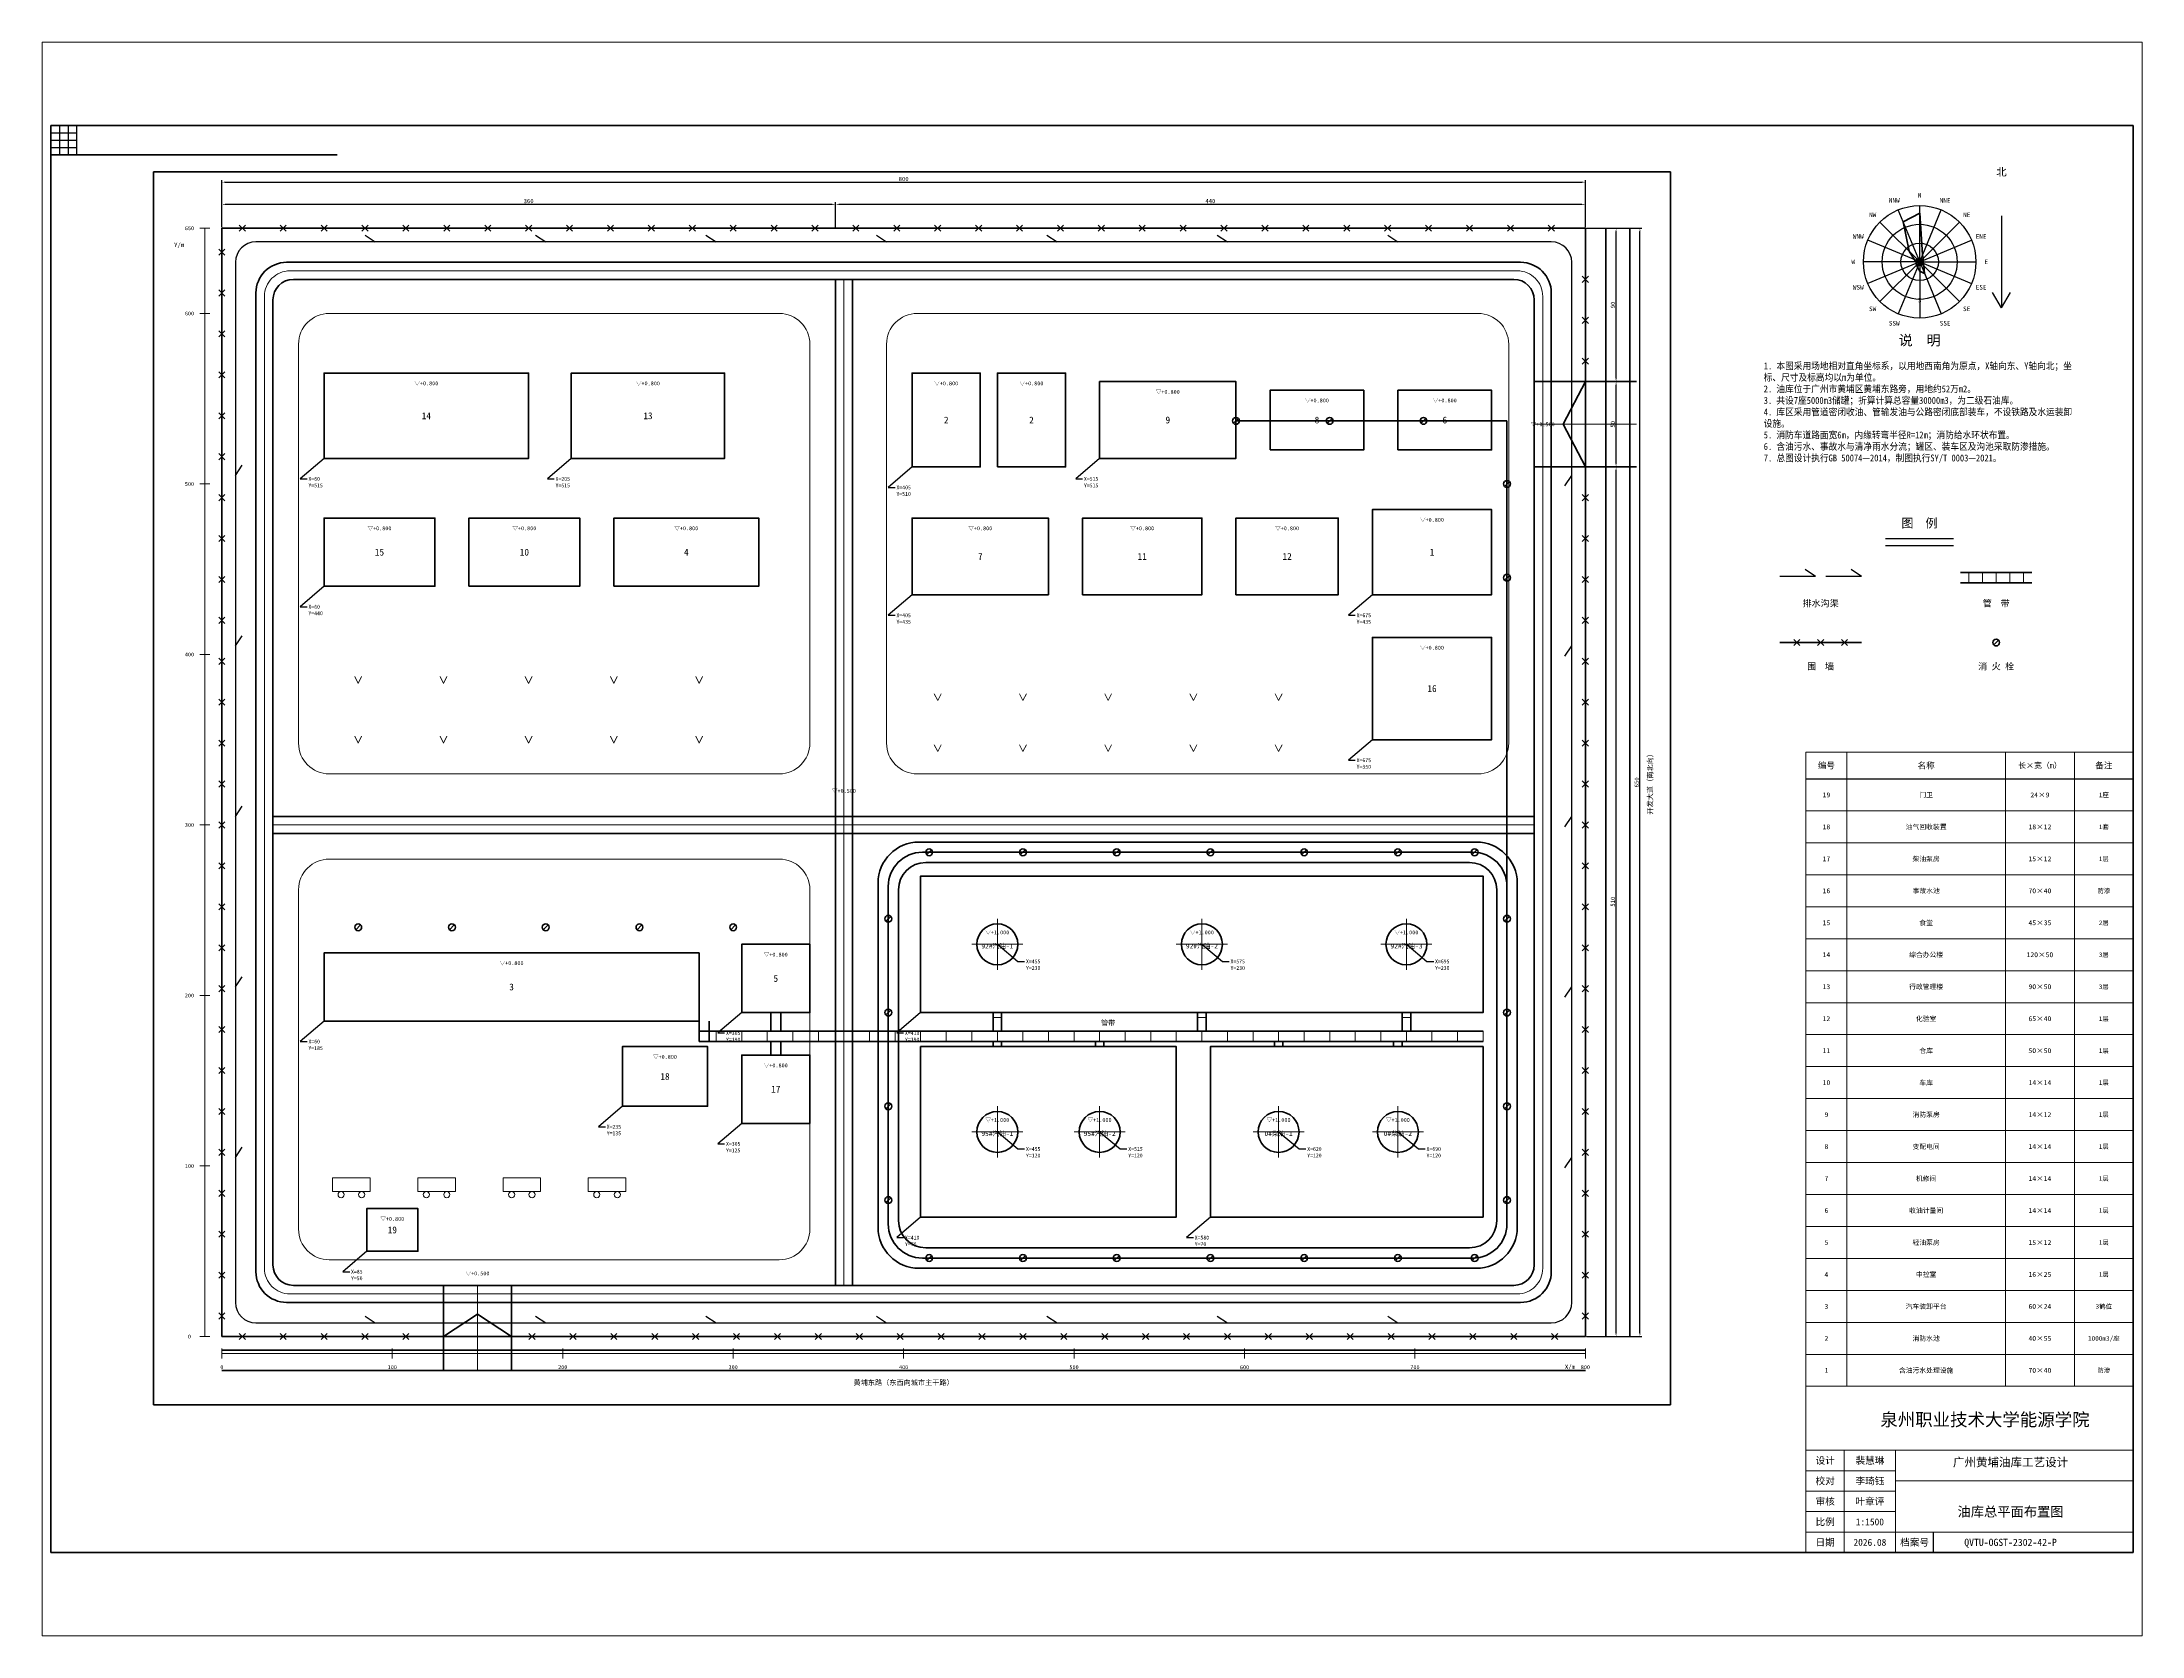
# Paper-space layout '布局1' of a CAD drawing. Header units: millimetres. Extents: x 26 to 231, y 20 to 176.
# The model-space entities are those that its viewports show. They can reach past a viewport. Long polylines and large blocks are cut down to what shows.
import ezdxf
from ezdxf import colors
from ezdxf.entities.mleader import LeaderData, LeaderLine
from ezdxf.enums import TextEntityAlignment as Align
from ezdxf.math import Vec2, Vec3

# ---------------------------------------------------------------- set-up
doc = ezdxf.new("R2010")
doc.units = ezdxf.units.MM
doc.linetypes.add('CENTER', pattern=[50.8, 31.75, -6.35, 6.35, -6.35])
doc.linetypes.add('DASHED', pattern=[19.05, 12.7, -6.35])
for name, color, linetype, lineweight in [('01-用地红线', 8, 'Continuous', 35), ('02-围墙', 1, 'Continuous', 50), ('03-道路', 8, 'Continuous', 35), ('04-防火堤', 2, 'Continuous', 50), ('05-储罐', 3, 'Continuous', 50), ('06-建构筑物', 7, 'Continuous', 35), ('07-管带', 6, 'Continuous', 35), ('08-消防管网', 5, 'DASHED', 35), ('09-排水沟', 4, 'Continuous', 25), ('10-文字', 7, 'Continuous', 18), ('11-尺寸', 7, 'Continuous', 18), ('12-风向图', 6, 'Continuous', 25), ('13-中心线', 8, 'CENTER', 18), ('13-图框', 7, 'Continuous', 50), ('14-分区界线', 8, 'DASHED', 18), ('15-消防设施', 1, 'Continuous', 35), ('16-绿化', 3, 'Continuous', 18), ('17-车辆', 7, 'Continuous', 18), ('20-坐标标注', 7, 'Continuous', 18)]:
    doc.layers.add(name, color=color, linetype=linetype, lineweight=lineweight)
doc.styles.add('QVTU-宋体', font='', dxfattribs={"width": 0.9})
doc.styles.add('QVTU-黑体', font='simhei.ttf', dxfattribs={"width": 0.95})
doc.styles.get("Standard").update_dxf_attribs({"font": ''})
doc.styles.get('QVTU-宋体').set_extended_font_data('SimSun')
doc.styles.get('Standard').set_extended_font_data('SimSun')
doc.dimstyles.new('ISO-25', dxfattribs={"dimtxt": 2.5, "dimasz": 2.5, "dimexe": 1.25, "dimexo": 0.625, "dimtad": 1, "dimtxsty": 'Standard', "dimcen": 2.5, "dimadec": 0, "dimazin": 0, "dimtfac": 1, "dimtmove": 0, "dimatfit": 3, "dimfxl": 1, "dimarcsym": 0})

# ---------------------------------------------------------------- blocks, each defined once
blk = doc.blocks.new('_None')
blk = doc.blocks.new('*D18')
at = {"layer": '11-尺寸', "color": 0, "lineweight": -2, "transparency": 16777216}
for p, q in [((0, 695.6), (0, 710.2)), ((2, 709), (358, 709)), ((360, 695.6), (360, 710.2))]:
    blk.add_line(p, q, dxfattribs=at)
at = {"layer": '11-尺寸', "color": 0, "transparency": 16777216}
for points in [[(2, 709.3), (2, 708.7), (0, 709)], [(358, 709.3), (358, 708.7), (360, 709)]]:
    blk.add_solid(points, dxfattribs=at)
at = {"layer": 'Defpoints', "color": 0, "transparency": 16777216}
for p in [(360, 709), (0, 695), (360, 695)]:
    blk.add_point(p, dxfattribs=at)
at = {"layer": '11-尺寸', "color": 0, "transparency": 16777216, "insert": (180, 710.9), "char_height": 2.5, "attachment_point": 5}
blk.add_mtext('360', dxfattribs=at)
blk = doc.blocks.new('*D19')
at = {"layer": '11-尺寸', "color": 0, "lineweight": -2, "transparency": 16777216}
for p, q in [((360, 695.6), (360, 710.2)), ((362, 709), (798, 709)), ((800, 695.6), (800, 710.2))]:
    blk.add_line(p, q, dxfattribs=at)
at = {"layer": '11-尺寸', "color": 0, "transparency": 16777216}
for points in [[(362, 709.3), (362, 708.7), (360, 709)], [(798, 709.3), (798, 708.7), (800, 709)]]:
    blk.add_solid(points, dxfattribs=at)
at = {"layer": 'Defpoints', "color": 0, "transparency": 16777216}
for p in [(800, 709), (360, 695), (800, 695)]:
    blk.add_point(p, dxfattribs=at)
at = {"layer": '11-尺寸', "color": 0, "transparency": 16777216, "insert": (580, 710.9), "char_height": 2.5, "attachment_point": 5}
blk.add_mtext('440', dxfattribs=at)
blk = doc.blocks.new('*D20')
at = {"layer": '11-尺寸', "color": 0, "lineweight": -2, "transparency": 16777216}
for p, q in [((0, 695.6), (0, 723.2)), ((2, 722), (798, 722)), ((800, 695.6), (800, 723.2))]:
    blk.add_line(p, q, dxfattribs=at)
at = {"layer": '11-尺寸', "color": 0, "transparency": 16777216}
for points in [[(2, 722.3), (2, 721.7), (0, 722)], [(798, 722.3), (798, 721.7), (800, 722)]]:
    blk.add_solid(points, dxfattribs=at)
at = {"layer": 'Defpoints', "color": 0, "transparency": 16777216}
for p in [(800, 722), (0, 695), (800, 695)]:
    blk.add_point(p, dxfattribs=at)
at = {"layer": '11-尺寸', "color": 0, "transparency": 16777216, "insert": (400, 723.9), "char_height": 2.5, "attachment_point": 5}
blk.add_mtext('800', dxfattribs=at)
blk = doc.blocks.new('*D21')
at = {"layer": '11-尺寸', "color": 0, "lineweight": -2, "transparency": 16777216}
for p, q in [((800.6, 555), (819.2, 555)), ((818, 47), (818, 553)), ((800.6, 45), (819.2, 45))]:
    blk.add_line(p, q, dxfattribs=at)
at = {"layer": '11-尺寸', "color": 0, "transparency": 16777216}
for points in [[(817.7, 553), (818.3, 553), (818, 555)], [(817.7, 47), (818.3, 47), (818, 45)]]:
    blk.add_solid(points, dxfattribs=at)
at = {"layer": 'Defpoints', "color": 0, "transparency": 16777216}
for p in [(800, 555), (818, 555), (800, 45)]:
    blk.add_point(p, dxfattribs=at)
at = {"layer": '11-尺寸', "color": 0, "transparency": 16777216, "insert": (816.1, 300), "char_height": 2.5, "attachment_point": 5, "rotation": 90}
blk.add_mtext('510', dxfattribs=at)
blk = doc.blocks.new('*D22')
at = {"layer": '11-尺寸', "color": 0, "lineweight": -2, "transparency": 16777216}
for p, q in [((800.6, 605), (819.2, 605)), ((818, 557), (818, 603)), ((800.6, 555), (819.2, 555))]:
    blk.add_line(p, q, dxfattribs=at)
at = {"layer": '11-尺寸', "color": 0, "transparency": 16777216}
for points in [[(817.7, 603), (818.3, 603), (818, 605)], [(817.7, 557), (818.3, 557), (818, 555)]]:
    blk.add_solid(points, dxfattribs=at)
at = {"layer": 'Defpoints', "color": 0, "transparency": 16777216}
for p in [(800, 605), (818, 605), (800, 555)]:
    blk.add_point(p, dxfattribs=at)
at = {"layer": '11-尺寸', "color": 0, "transparency": 16777216, "insert": (816.1, 580), "char_height": 2.5, "attachment_point": 5, "rotation": 90}
blk.add_mtext('50', dxfattribs=at)
blk = doc.blocks.new('*D23')
at = {"layer": '11-尺寸', "color": 0, "lineweight": -2, "transparency": 16777216}
for p, q in [((800.6, 695), (819.2, 695)), ((818, 607), (818, 693)), ((800.6, 605), (819.2, 605))]:
    blk.add_line(p, q, dxfattribs=at)
at = {"layer": '11-尺寸', "color": 0, "transparency": 16777216}
for points in [[(817.7, 693), (818.3, 693), (818, 695)], [(817.7, 607), (818.3, 607), (818, 605)]]:
    blk.add_solid(points, dxfattribs=at)
at = {"layer": 'Defpoints', "color": 0, "transparency": 16777216}
for p in [(800, 695), (818, 695), (800, 605)]:
    blk.add_point(p, dxfattribs=at)
at = {"layer": '11-尺寸', "color": 0, "transparency": 16777216, "insert": (816.1, 650), "char_height": 2.5, "attachment_point": 5, "rotation": 90}
blk.add_mtext('90', dxfattribs=at)
blk = doc.blocks.new('*D24')
at = {"layer": '11-尺寸', "color": 0, "lineweight": -2, "transparency": 16777216}
for p, q in [((800.6, 695), (833.2, 695)), ((832, 47), (832, 693)), ((800.6, 45), (833.2, 45))]:
    blk.add_line(p, q, dxfattribs=at)
at = {"layer": '11-尺寸', "color": 0, "transparency": 16777216}
for points in [[(831.7, 693), (832.3, 693), (832, 695)], [(831.7, 47), (832.3, 47), (832, 45)]]:
    blk.add_solid(points, dxfattribs=at)
at = {"layer": 'Defpoints', "color": 0, "transparency": 16777216}
for p in [(800, 695), (832, 695), (800, 45)]:
    blk.add_point(p, dxfattribs=at)
at = {"layer": '11-尺寸', "color": 0, "transparency": 16777216, "insert": (830.1, 370), "char_height": 2.5, "attachment_point": 5, "rotation": 90}
blk.add_mtext('650', dxfattribs=at)

msp = doc.modelspace()

# ---------------------------------------------------------------- linework, layer by layer
at = {"layer": '01-用地红线', "lineweight": 35}
msp.add_lwpolyline([(0, 45), (800, 45), (800, 695), (0, 695)], close=True, dxfattribs=at)
at = {"layer": '02-围墙', "lineweight": 50}
for p, q in [((800, 695), (0, 695)), ((0, 695), (0, 45)), ((800, 605), (800, 695)), ((800, 45), (800, 555)), ((914, 452), (962, 452)), ((0, 45), (130, 45)), ((170, 45), (800, 45))]:
    msp.add_line(p, q, dxfattribs=at)
at = {"layer": '02-围墙', "lineweight": 25}
for p, q in [((10.2, 693.2), (13.8, 696.8)), ((10.2, 696.8), (13.8, 693.2)), ((34.2, 693.2), (37.8, 696.8)), ((34.2, 696.8), (37.8, 693.2)), ((58.2, 693.2), (61.8, 696.8)), ((58.2, 696.8), (61.8, 693.2)), ((82.2, 693.2), (85.8, 696.8)), ((82.2, 696.8), (85.8, 693.2)), ((106.2, 693.2), (109.8, 696.8)), ((106.2, 696.8), (109.8, 693.2)), ((130.2, 693.2), (133.8, 696.8)), ((130.2, 696.8), (133.8, 693.2)), ((154.2, 693.2), (157.8, 696.8)), ((154.2, 696.8), (157.8, 693.2)), ((178.2, 693.2), (181.8, 696.8)), ((178.2, 696.8), (181.8, 693.2)), ((202.2, 693.2), (205.8, 696.8)), ((202.2, 696.8), (205.8, 693.2)), ((226.2, 693.2), (229.8, 696.8)), ((226.2, 696.8), (229.8, 693.2)), ((250.2, 693.2), (253.8, 696.8)), ((250.2, 696.8), (253.8, 693.2)), ((274.2, 693.2), (277.8, 696.8)), ((274.2, 696.8), (277.8, 693.2)), ((298.2, 693.2), (301.8, 696.8)), ((298.2, 696.8), (301.8, 693.2)), ((322.2, 693.2), (325.8, 696.8)), ((322.2, 696.8), (325.8, 693.2)), ((346.2, 693.2), (349.8, 696.8)), ((346.2, 696.8), (349.8, 693.2)), ((370.2, 693.2), (373.8, 696.8)), ((370.2, 696.8), (373.8, 693.2)), ((394.2, 693.2), (397.8, 696.8)), ((394.2, 696.8), (397.8, 693.2)), ((418.2, 693.2), (421.8, 696.8)), ((418.2, 696.8), (421.8, 693.2)), ((442.2, 693.2), (445.8, 696.8)), ((442.2, 696.8), (445.8, 693.2)), ((466.2, 693.2), (469.8, 696.8)), ((466.2, 696.8), (469.8, 693.2)), ((490.2, 693.2), (493.8, 696.8)), ((490.2, 696.8), (493.8, 693.2)), ((514.2, 693.2), (517.8, 696.8)), ((514.2, 696.8), (517.8, 693.2)), ((538.2, 693.2), (541.8, 696.8)), ((538.2, 696.8), (541.8, 693.2)), ((562.2, 693.2), (565.8, 696.8)), ((562.2, 696.8), (565.8, 693.2)), ((586.2, 693.2), (589.8, 696.8)), ((586.2, 696.8), (589.8, 693.2)), ((610.2, 693.2), (613.8, 696.8)), ((610.2, 696.8), (613.8, 693.2)), ((634.2, 693.2), (637.8, 696.8)), ((634.2, 696.8), (637.8, 693.2)), ((658.2, 693.2), (661.8, 696.8)), ((658.2, 696.8), (661.8, 693.2)), ((682.2, 693.2), (685.8, 696.8)), ((682.2, 696.8), (685.8, 693.2)), ((706.2, 693.2), (709.8, 696.8)), ((706.2, 696.8), (709.8, 693.2)), ((730.2, 693.2), (733.8, 696.8)), ((730.2, 696.8), (733.8, 693.2)), ((754.2, 693.2), (757.8, 696.8)), ((754.2, 696.8), (757.8, 693.2)), ((778.2, 693.2), (781.8, 696.8)), ((778.2, 696.8), (781.8, 693.2)), ((-1.8, 679.2), (1.8, 682.8)), ((-1.8, 682.8), (1.8, 679.2)), ((798.2, 663.2), (801.8, 666.8)), ((798.2, 666.8), (801.8, 663.2)), ((-1.8, 655.2), (1.8, 658.8)), ((-1.8, 658.8), (1.8, 655.2)), ((798.2, 639.2), (801.8, 642.8)), ((798.2, 642.8), (801.8, 639.2)), ((-1.8, 631.2), (1.8, 634.8)), ((-1.8, 634.8), (1.8, 631.2)), ((798.2, 615.2), (801.8, 618.8)), ((798.2, 618.8), (801.8, 615.2)), ((-1.8, 607.2), (1.8, 610.8)), ((-1.8, 610.8), (1.8, 607.2)), ((-1.8, 583.2), (1.8, 586.8)), ((-1.8, 586.8), (1.8, 583.2)), ((-1.8, 559.2), (1.8, 562.8)), ((-1.8, 562.8), (1.8, 559.2)), ((-1.8, 535.2), (1.8, 538.8)), ((-1.8, 538.8), (1.8, 535.2)), ((798.2, 535.2), (801.8, 538.8)), ((798.2, 538.8), (801.8, 535.2)), ((-1.8, 511.2), (1.8, 514.8)), ((-1.8, 514.8), (1.8, 511.2)), ((798.2, 511.2), (801.8, 514.8)), ((798.2, 514.8), (801.8, 511.2)), ((-1.8, 487.2), (1.8, 490.8)), ((-1.8, 490.8), (1.8, 487.2)), ((798.2, 487.2), (801.8, 490.8)), ((798.2, 490.8), (801.8, 487.2)), ((-1.8, 463.2), (1.8, 466.8)), ((-1.8, 466.8), (1.8, 463.2)), ((798.2, 463.2), (801.8, 466.8)), ((798.2, 466.8), (801.8, 463.2)), ((922.2, 450.2), (925.8, 453.8)), ((922.2, 453.8), (925.8, 450.2)), ((936.2, 450.2), (939.8, 453.8)), ((936.2, 453.8), (939.8, 450.2)), ((950.2, 450.2), (953.8, 453.8)), ((950.2, 453.8), (953.8, 450.2)), ((-1.8, 439.2), (1.8, 442.8)), ((-1.8, 442.8), (1.8, 439.2)), ((798.2, 439.2), (801.8, 442.8)), ((798.2, 442.8), (801.8, 439.2)), ((-1.8, 415.2), (1.8, 418.8)), ((-1.8, 418.8), (1.8, 415.2)), ((798.2, 415.2), (801.8, 418.8)), ((798.2, 418.8), (801.8, 415.2)), ((-1.8, 391.2), (1.8, 394.8)), ((-1.8, 394.8), (1.8, 391.2)), ((798.2, 391.2), (801.8, 394.8)), ((798.2, 394.8), (801.8, 391.2)), ((-1.8, 367.2), (1.8, 370.8)), ((-1.8, 370.8), (1.8, 367.2)), ((798.2, 367.2), (801.8, 370.8)), ((798.2, 370.8), (801.8, 367.2)), ((-1.8, 343.2), (1.8, 346.8)), ((-1.8, 346.8), (1.8, 343.2)), ((798.2, 343.2), (801.8, 346.8)), ((798.2, 346.8), (801.8, 343.2)), ((-1.8, 319.2), (1.8, 322.8)), ((-1.8, 322.8), (1.8, 319.2)), ((798.2, 319.2), (801.8, 322.8)), ((798.2, 322.8), (801.8, 319.2)), ((-1.8, 295.2), (1.8, 298.8)), ((-1.8, 298.8), (1.8, 295.2)), ((798.2, 295.2), (801.8, 298.8)), ((798.2, 298.8), (801.8, 295.2)), ((-1.8, 271.2), (1.8, 274.8)), ((-1.8, 274.8), (1.8, 271.2)), ((798.2, 271.2), (801.8, 274.8)), ((798.2, 274.8), (801.8, 271.2)), ((-1.8, 247.2), (1.8, 250.8)), ((-1.8, 250.8), (1.8, 247.2)), ((798.2, 247.2), (801.8, 250.8)), ((798.2, 250.8), (801.8, 247.2)), ((-1.8, 223.2), (1.8, 226.8)), ((-1.8, 226.8), (1.8, 223.2)), ((798.2, 223.2), (801.8, 226.8)), ((798.2, 226.8), (801.8, 223.2)), ((-1.8, 199.2), (1.8, 202.8)), ((-1.8, 202.8), (1.8, 199.2)), ((798.2, 199.2), (801.8, 202.8)), ((798.2, 202.8), (801.8, 199.2)), ((-1.8, 175.2), (1.8, 178.8)), ((-1.8, 178.8), (1.8, 175.2)), ((798.2, 175.2), (801.8, 178.8)), ((798.2, 178.8), (801.8, 175.2)), ((-1.8, 151.2), (1.8, 154.8)), ((-1.8, 154.8), (1.8, 151.2)), ((798.2, 151.2), (801.8, 154.8)), ((798.2, 154.8), (801.8, 151.2)), ((-1.8, 127.2), (1.8, 130.8)), ((-1.8, 130.8), (1.8, 127.2)), ((798.2, 127.2), (801.8, 130.8)), ((798.2, 130.8), (801.8, 127.2)), ((-1.8, 103.2), (1.8, 106.8)), ((-1.8, 106.8), (1.8, 103.2)), ((798.2, 103.2), (801.8, 106.8)), ((798.2, 106.8), (801.8, 103.2)), ((-1.8, 79.2), (1.8, 82.8)), ((-1.8, 82.8), (1.8, 79.2)), ((798.2, 79.2), (801.8, 82.8)), ((798.2, 82.8), (801.8, 79.2)), ((-1.8, 55.2), (1.8, 58.8)), ((-1.8, 58.8), (1.8, 55.2)), ((798.2, 55.2), (801.8, 58.8)), ((798.2, 58.8), (801.8, 55.2)), ((10.2, 43.2), (13.8, 46.8)), ((10.2, 46.8), (13.8, 43.2)), ((34.2, 43.2), (37.8, 46.8)), ((34.2, 46.8), (37.8, 43.2)), ((58.2, 43.2), (61.8, 46.8)), ((58.2, 46.8), (61.8, 43.2)), ((82.2, 43.2), (85.8, 46.8)), ((82.2, 46.8), (85.8, 43.2)), ((106.2, 43.2), (109.8, 46.8)), ((106.2, 46.8), (109.8, 43.2)), ((180.2, 43.2), (183.8, 46.8)), ((180.2, 46.8), (183.8, 43.2)), ((204.2, 43.2), (207.8, 46.8)), ((204.2, 46.8), (207.8, 43.2)), ((228.2, 43.2), (231.8, 46.8)), ((228.2, 46.8), (231.8, 43.2)), ((252.2, 43.2), (255.8, 46.8)), ((252.2, 46.8), (255.8, 43.2)), ((276.2, 43.2), (279.8, 46.8)), ((276.2, 46.8), (279.8, 43.2)), ((300.2, 43.2), (303.8, 46.8)), ((300.2, 46.8), (303.8, 43.2)), ((324.2, 43.2), (327.8, 46.8)), ((324.2, 46.8), (327.8, 43.2)), ((348.2, 43.2), (351.8, 46.8)), ((348.2, 46.8), (351.8, 43.2)), ((372.2, 43.2), (375.8, 46.8)), ((372.2, 46.8), (375.8, 43.2)), ((396.2, 43.2), (399.8, 46.8)), ((396.2, 46.8), (399.8, 43.2)), ((420.2, 43.2), (423.8, 46.8)), ((420.2, 46.8), (423.8, 43.2)), ((444.2, 43.2), (447.8, 46.8)), ((444.2, 46.8), (447.8, 43.2)), ((468.2, 43.2), (471.8, 46.8)), ((468.2, 46.8), (471.8, 43.2)), ((492.2, 43.2), (495.8, 46.8)), ((492.2, 46.8), (495.8, 43.2)), ((516.2, 43.2), (519.8, 46.8)), ((516.2, 46.8), (519.8, 43.2)), ((540.2, 43.2), (543.8, 46.8)), ((540.2, 46.8), (543.8, 43.2)), ((564.2, 43.2), (567.8, 46.8)), ((564.2, 46.8), (567.8, 43.2)), ((588.2, 43.2), (591.8, 46.8)), ((588.2, 46.8), (591.8, 43.2)), ((612.2, 43.2), (615.8, 46.8)), ((612.2, 46.8), (615.8, 43.2)), ((636.2, 43.2), (639.8, 46.8)), ((636.2, 46.8), (639.8, 43.2)), ((660.2, 43.2), (663.8, 46.8)), ((660.2, 46.8), (663.8, 43.2)), ((684.2, 43.2), (687.8, 46.8)), ((684.2, 46.8), (687.8, 43.2)), ((708.2, 43.2), (711.8, 46.8)), ((708.2, 46.8), (711.8, 43.2)), ((732.2, 43.2), (735.8, 46.8)), ((732.2, 46.8), (735.8, 43.2)), ((756.2, 43.2), (759.8, 46.8)), ((756.2, 46.8), (759.8, 43.2)), ((780.2, 43.2), (783.8, 46.8)), ((780.2, 46.8), (783.8, 43.2))]:
    msp.add_line(p, q, dxfattribs=at)
at = {"layer": '02-围墙', "lineweight": 35}
for p, q in [((800, 605), (787, 580)), ((800, 555), (787, 580)), ((130, 45), (150, 58)), ((170, 45), (150, 58))]:
    msp.add_line(p, q, dxfattribs=at)
at = {"layer": '03-道路', "lineweight": 35}
for p, q in [((812, 45), (812, 695)), ((826, 45), (826, 695)), ((360, 75), (360, 665)), ((370, 75), (370, 665)), ((770, 605), (830, 605)), ((770, 555), (830, 555)), ((30, 350), (770, 350)), ((30, 340), (770, 340)), ((130, 25), (130, 75)), ((170, 25), (170, 75)), ((0, 37), (800, 37)), ((0, 25), (800, 25))]:
    msp.add_line(p, q, dxfattribs=at)
for points in [[(38, 65), (762, 65, 0.41421356), (780, 83), (780, 657, 0.41421356), (762, 675), (38, 675, 0.41421356), (20, 657), (20, 83, 0.41421356)], [(42, 75), (758, 75, 0.41421356), (770, 87), (770, 653, 0.41421356), (758, 665), (42, 665, 0.41421356), (30, 653), (30, 87, 0.41421356)], [(409, 85), (736, 85, 0.41421356), (760, 109), (760, 311, 0.41421356), (736, 335), (409, 335, 0.41421356), (385, 311), (385, 109, 0.41421356)], [(413, 97), (732, 97, 0.41421356), (748, 113), (748, 307, 0.41421356), (732, 323), (413, 323, 0.41421356), (397, 307), (397, 113, 0.41421356)]]:
    msp.add_lwpolyline(points, format="xyb", close=True, dxfattribs=at)
at = {"layer": '04-防火堤', "lineweight": 50}
for points in [[(410, 235), (740, 235), (740, 315), (410, 315)], [(410, 115), (560, 115), (560, 215), (410, 215)], [(580, 115), (740, 115), (740, 215), (580, 215)]]:
    msp.add_lwpolyline(points, close=True, dxfattribs=at)
at = {"layer": '05-储罐', "lineweight": 50}
for centre in [(455, 275), (575, 275), (695, 275), (455, 165), (515, 165), (620, 165), (690, 165)]:
    msp.add_circle(centre, 12, dxfattribs=at)
at = {"layer": '06-建构筑物', "lineweight": 35}
for points in [[(60, 560), (180, 560), (180, 610), (60, 610)], [(205, 560), (295, 560), (295, 610), (205, 610)], [(405, 555), (445, 555), (445, 610), (405, 610)], [(455, 555), (495, 555), (495, 610), (455, 610)], [(515, 560), (595, 560), (595, 605), (515, 605)], [(615, 565), (670, 565), (670, 600), (615, 600)], [(690, 565), (745, 565), (745, 600), (690, 600)], [(675, 480), (745, 480), (745, 530), (675, 530)], [(60, 485), (125, 485), (125, 525), (60, 525)], [(145, 485), (210, 485), (210, 525), (145, 525)], [(230, 485), (315, 485), (315, 525), (230, 525)], [(405, 480), (485, 480), (485, 525), (405, 525)], [(505, 480), (575, 480), (575, 525), (505, 525)], [(595, 480), (655, 480), (655, 525), (595, 525)], [(675, 395), (745, 395), (745, 455), (675, 455)], [(305, 235), (345, 235), (345, 275), (305, 275)], [(60, 230), (280, 230), (280, 270), (60, 270)], [(235, 180), (285, 180), (285, 215), (235, 215)], [(305, 170), (345, 170), (345, 210), (305, 210)], [(85, 95), (115, 95), (115, 120), (85, 120)]]:
    msp.add_lwpolyline(points, close=True, dxfattribs=at)
at = {"layer": '07-管带', "lineweight": 35}
for p, q in [((1020, 493), (1062, 493)), ((1020, 487), (1062, 487)), ((322, 224), (322, 235)), ((328, 224), (328, 235)), ((452.5, 224), (452.5, 235)), ((457.5, 224), (457.5, 235)), ((572.5, 224), (572.5, 235)), ((577.5, 224), (577.5, 235)), ((692.5, 224), (692.5, 235)), ((697.5, 224), (697.5, 235)), ((280, 218), (280, 230)), ((280, 224), (740, 224)), ((286, 218), (286, 230)), ((280, 218), (740, 218)), ((322, 210), (322, 218)), ((328, 210), (328, 218)), ((452.5, 215), (452.5, 218)), ((457.5, 215), (457.5, 218)), ((512.5, 215), (512.5, 218)), ((517.5, 215), (517.5, 218)), ((617.5, 215), (617.5, 218)), ((622.5, 215), (622.5, 218)), ((687.5, 215), (687.5, 218)), ((692.5, 215), (692.5, 218))]:
    msp.add_line(p, q, dxfattribs=at)
at = {"layer": '07-管带', "lineweight": 18}
for p, q in [((1025, 487), (1025, 493)), ((1033, 487), (1033, 493)), ((1041, 487), (1041, 493)), ((1049, 487), (1049, 493)), ((1057, 487), (1057, 493)), ((290, 218), (290, 224)), ((305, 218), (305, 224)), ((320, 218), (320, 224)), ((335, 218), (335, 224)), ((350, 218), (350, 224)), ((365, 218), (365, 224)), ((380, 218), (380, 224)), ((395, 218), (395, 224)), ((410, 218), (410, 224)), ((425, 218), (425, 224)), ((440, 218), (440, 224)), ((452.5, 232), (457.5, 232)), ((455, 218), (455, 224)), ((470, 218), (470, 224)), ((485, 218), (485, 224)), ((500, 218), (500, 224)), ((515, 218), (515, 224)), ((530, 218), (530, 224)), ((545, 218), (545, 224)), ((560, 218), (560, 224)), ((572.5, 232), (577.5, 232)), ((575, 218), (575, 224)), ((590, 218), (590, 224)), ((605, 218), (605, 224)), ((620, 218), (620, 224)), ((635, 218), (635, 224)), ((650, 218), (650, 224)), ((665, 218), (665, 224)), ((680, 218), (680, 224)), ((692.5, 232), (697.5, 232)), ((695, 218), (695, 224)), ((710, 218), (710, 224)), ((725, 218), (725, 224)), ((740, 218), (740, 224))]:
    msp.add_line(p, q, dxfattribs=at)
at = {"layer": '08-消防管网', "lineweight": 35}
for p in [(595, 582), (754, 210)]:
    msp.add_line(p, (754, 582), dxfattribs=at)
msp.add_lwpolyline([(411, 91), (734, 91, 0.41421356), (754, 111), (754, 309, 0.41421356), (734, 329), (411, 329, 0.41421356), (391, 309), (391, 111, 0.41421356)], format="xyb", close=True, dxfattribs=at)
at = {"layer": '09-排水沟', "lineweight": 25}
for p, q in [((84, 691), (90, 687)), ((184, 691), (190, 687)), ((284, 691), (290, 687)), ((384, 691), (390, 687)), ((484, 691), (490, 687)), ((584, 691), (590, 687)), ((684, 691), (690, 687)), ((8, 550), (12, 556)), ((788, 544), (792, 550)), ((929, 495), (935, 491)), ((956, 495), (962, 491)), ((914, 491), (935, 491)), ((941, 491), (962, 491)), ((8, 450), (12, 456)), ((788, 444), (792, 450)), ((8, 350), (12, 356)), ((788, 344), (792, 350)), ((8, 250), (12, 256)), ((788, 244), (792, 250)), ((8, 150), (12, 156)), ((788, 144), (792, 150)), ((84, 57), (90, 53)), ((184, 57), (190, 53)), ((284, 57), (290, 53)), ((384, 57), (390, 53)), ((484, 57), (490, 53)), ((584, 57), (590, 53)), ((684, 57), (690, 53))]:
    msp.add_line(p, q, dxfattribs=at)
msp.add_lwpolyline([(20, 53), (780, 53, 0.41421356), (792, 65), (792, 675, 0.41421356), (780, 687), (20, 687, 0.41421356), (8, 675), (8, 65, 0.41421356)], format="xyb", close=True, dxfattribs=at)
at = {"layer": '10-文字'}
for p, q in [((1108.628, 755.276), (-100.372, 755.276)), ((929.416, 387.776), (929.416, 15.776)), ((1121.416, 387.776), (929.416, 387.776)), ((953.416, 15.776), (953.416, 387.776)), ((1046.416, 15.776), (1046.416, 387.776)), ((1086.916, 15.776), (1086.916, 387.776)), ((1121.416, 15.776), (1121.416, 387.776)), ((929.416, 353.276), (1121.416, 353.276)), ((929.416, 334.526), (1121.416, 334.526)), ((929.416, 315.776), (1121.416, 315.776)), ((929.416, 297.026), (1121.416, 297.026)), ((929.416, 278.276), (1121.416, 278.276)), ((929.416, 259.526), (1121.416, 259.526)), ((929.416, 240.776), (1121.416, 240.776)), ((929.416, 222.026), (1121.416, 222.026)), ((929.416, 203.276), (1121.416, 203.276)), ((929.416, 184.526), (1121.416, 184.526)), ((929.416, 165.776), (1121.416, 165.776)), ((929.416, 147.026), (1121.416, 147.026)), ((929.416, 128.276), (1121.416, 128.276)), ((929.416, 109.526), (1121.416, 109.526)), ((929.416, 90.776), (1121.416, 90.776)), ((929.416, 72.026), (1121.416, 72.026)), ((929.416, 53.276), (1121.416, 53.276)), ((929.416, 34.526), (1121.416, 34.526)), ((929.416, 15.776), (929.416, -81.724)), ((929.416, 15.776), (1121.416, 15.776)), ((929.416, -21.724), (1121.416, -21.724)), ((951.916, -81.724), (951.916, -21.724)), ((981.916, -81.724), (981.916, -21.724)), ((929.416, -33.724), (981.916, -33.724)), ((929.416, -45.724), (981.916, -45.724)), ((981.916, -39.724), (1121.416, -39.724)), ((929.416, -57.724), (981.916, -57.724)), ((929.416, -69.724), (1121.416, -69.724)), ((929.416, -81.724), (1121.416, -81.724))]:
    msp.add_line(p, q, dxfattribs=at)
at = {"layer": '10-文字', "lineweight": 25}
for p, q in [((976, 513), (1016, 513)), ((976, 509), (1016, 509)), ((929.416, 372.026), (1121.416, 372.026))]:
    msp.add_line(p, q, dxfattribs=at)
at = {"layer": '12-风向图'}
for p, q in [((996.128, 675.276), (983.5, 705.764)), ((996.128, 675.276), (996.128, 708.276)), ((996.128, 675.276), (1008.757, 705.764)), ((996.128, 675.276), (972.794, 698.61)), ((996.128, 675.276), (1019.463, 698.61)), ((1044.128, 702.276), (1044.128, 648.276)), ((996.128, 675.276), (965.64, 687.904)), ((996.128, 675.276), (1026.617, 687.904)), ((996.128, 675.276), (963.128, 675.276)), ((996.128, 675.276), (965.64, 662.647)), ((996.128, 675.276), (972.794, 651.941)), ((996.128, 675.276), (983.5, 644.788)), ((996.128, 675.276), (996.128, 642.276)), ((996.128, 675.276), (1008.757, 644.788)), ((996.128, 675.276), (1019.463, 651.941)), ((996.128, 675.276), (1026.617, 662.647)), ((996.128, 675.276), (1029.128, 675.276)), ((1044.128, 648.276), (1038.878, 657.276)), ((1044.128, 648.276), (1049.378, 657.276)), ((1004.119, -69.724), (1004.119, -81.724))]:
    msp.add_line(p, q, dxfattribs=at)
at = {"layer": '12-风向图', "lineweight": 50}
for p, q in [((986.447, 698.65), (996.128, 703.876)), ((996.128, 703.876), (997.812, 679.341)), ((989.906, 681.498), (986.447, 698.65)), ((993.08, 676.539), (989.906, 681.498)), ((997.812, 679.341), (998.073, 677.22)), ((993.928, 675.276), (993.08, 676.539)), ((994.096, 674.434), (993.928, 675.276)), ((994.184, 673.331), (994.096, 674.434)), ((994.866, 672.227), (994.184, 673.331)), ((996.128, 669.776), (994.866, 672.227)), ((998.949, 668.467), (996.128, 669.776)), ((998.073, 677.22), (998.161, 676.118)), ((998.161, 676.118), (998.328, 675.276)), ((998.328, 675.276), (998.161, 674.434)), ((998.161, 674.434), (998.462, 672.942)), ((998.462, 672.942), (998.949, 668.467))]:
    msp.add_line(p, q, dxfattribs=at)
at = {"layer": '12-风向图'}
for radius in [33, 22, 11, 2.25]:
    msp.add_circle((996.128, 675.276), radius, dxfattribs=at)
at = {"layer": '13-中心线', "lineweight": 18}
for p, q in [((365, 75), (365, 665)), ((770, 580), (830, 580)), ((30, 345), (770, 345)), ((455, 260), (455, 290)), ((575, 260), (575, 290)), ((695, 260), (695, 290)), ((440, 275), (470, 275)), ((560, 275), (590, 275)), ((680, 275), (710, 275)), ((455, 150), (455, 180)), ((515, 150), (515, 180)), ((620, 150), (620, 180)), ((690, 150), (690, 180)), ((440, 165), (470, 165)), ((500, 165), (530, 165)), ((605, 165), (635, 165)), ((675, 165), (705, 165)), ((150, 25), (150, 75))]:
    msp.add_line(p, q, dxfattribs=at)
for points in [[(40, 70), (760, 70, 0.41421356), (775, 85), (775, 655, 0.41421356), (760, 670), (40, 670, 0.41421356), (25, 655), (25, 85, 0.41421356)], [(411, 91), (734, 91, 0.41421356), (754, 111), (754, 309, 0.41421356), (734, 329), (411, 329, 0.41421356), (391, 309), (391, 111, 0.41421356)]]:
    msp.add_lwpolyline(points, format="xyb", close=True, dxfattribs=at)
at = {"layer": '13-图框', "lineweight": 70}
for p, q in [((1121.379, 755.276), (-100.372, 755.276)), ((-100.372, 755.276), (-100.372, -81.724)), ((1121.379, -81.724), (1121.379, 755.276)), ((-100.372, -81.724), (1121.379, -81.724))]:
    msp.add_line(p, q, dxfattribs=at)
at = {"layer": '13-图框', "linetype": 'Continuous', "lineweight": 25}
for p, q in [((-95, 738), (-95, 755.28)), ((-90, 738), (-90, 755.28)), ((-85, 738), (-85, 755.28)), ((-85, 738), (-85, 755.28)), ((-100.37, 750.96), (-85, 750.96)), ((-100.37, 746.64), (-85, 746.64)), ((-100.37, 742.32), (-85, 742.32))]:
    msp.add_line(p, q, dxfattribs=at)
at = {"layer": '13-图框', "lineweight": 35}
msp.add_line((-100.372, 738), (67.629, 738), dxfattribs=at)
at = {"layer": '13-图框', "lineweight": 50}
for p, q in [((850, 728), (-40, 728)), ((-40, 728), (-40, 5)), ((850, 5), (850, 728)), ((-40, 5), (850, 5))]:
    msp.add_line(p, q, dxfattribs=at)
at = {"layer": '14-分区界线', "lineweight": 18}
for points in [[(63, 375), (327, 375, 0.41421356), (345, 393), (345, 627, 0.41421356), (327, 645), (63, 645, 0.41421356), (45, 627), (45, 393, 0.41421356)], [(408, 375), (737, 375, 0.41421356), (755, 393), (755, 627, 0.41421356), (737, 645), (408, 645, 0.41421356), (390, 627), (390, 393, 0.41421356)], [(63, 90), (327, 90, 0.41421356), (345, 108), (345, 307, 0.41421356), (327, 325), (63, 325, 0.41421356), (45, 307), (45, 108, 0.41421356)]]:
    msp.add_lwpolyline(points, format="xyb", close=True, dxfattribs=at)
at = {"layer": '15-消防设施', "lineweight": 35}
for p, q in [((593.6, 580.6), (596.4, 583.4)), ((648.6, 580.6), (651.4, 583.4)), ((703.6, 580.6), (706.4, 583.4)), ((752.6, 543.6), (755.4, 546.4)), ((752.6, 488.6), (755.4, 491.4)), ((1039.6, 450.6), (1042.4, 453.4)), ((413.6, 327.6), (416.4, 330.4)), ((468.6, 327.6), (471.4, 330.4)), ((523.6, 327.6), (526.4, 330.4)), ((578.6, 327.6), (581.4, 330.4)), ((633.6, 327.6), (636.4, 330.4)), ((688.6, 327.6), (691.4, 330.4)), ((733.6, 327.6), (736.4, 330.4)), ((78.6, 283.6), (81.4, 286.4)), ((133.6, 283.6), (136.4, 286.4)), ((188.6, 283.6), (191.4, 286.4)), ((243.6, 283.6), (246.4, 286.4)), ((298.6, 283.6), (301.4, 286.4)), ((389.6, 288.6), (392.4, 291.4)), ((752.6, 288.6), (755.4, 291.4)), ((389.6, 233.6), (392.4, 236.4)), ((752.6, 233.6), (755.4, 236.4)), ((389.6, 178.6), (392.4, 181.4)), ((752.6, 178.6), (755.4, 181.4)), ((389.6, 123.6), (392.4, 126.4)), ((752.6, 123.6), (755.4, 126.4)), ((413.6, 89.6), (416.4, 92.4)), ((468.6, 89.6), (471.4, 92.4)), ((523.6, 89.6), (526.4, 92.4)), ((578.6, 89.6), (581.4, 92.4)), ((633.6, 89.6), (636.4, 92.4)), ((688.6, 89.6), (691.4, 92.4)), ((733.6, 89.6), (736.4, 92.4))]:
    msp.add_line(p, q, dxfattribs=at)
for centre in [(595, 582), (650, 582), (705, 582), (754, 545), (754, 490), (1041, 452), (415, 329), (470, 329), (525, 329), (580, 329), (635, 329), (690, 329), (735, 329), (80, 285), (135, 285), (190, 285), (245, 285), (300, 285), (391, 290), (754, 290), (391, 235), (754, 235), (391, 180), (754, 180), (391, 125), (754, 125), (415, 91), (470, 91), (525, 91), (580, 91), (635, 91), (690, 91), (735, 91)]:
    msp.add_circle(centre, 2, dxfattribs=at)
at = {"layer": '16-绿化', "lineweight": 18}
for p, q in [((78, 432), (80, 428)), ((80, 428), (82, 432)), ((128, 432), (130, 428)), ((130, 428), (132, 432)), ((178, 432), (180, 428)), ((180, 428), (182, 432)), ((228, 432), (230, 428)), ((230, 428), (232, 432)), ((278, 432), (280, 428)), ((280, 428), (282, 432)), ((418, 422), (420, 418)), ((420, 418), (422, 422)), ((468, 422), (470, 418)), ((470, 418), (472, 422)), ((518, 422), (520, 418)), ((520, 418), (522, 422)), ((568, 422), (570, 418)), ((570, 418), (572, 422)), ((618, 422), (620, 418)), ((620, 418), (622, 422)), ((78, 397), (80, 393)), ((80, 393), (82, 397)), ((128, 397), (130, 393)), ((130, 393), (132, 397)), ((178, 397), (180, 393)), ((180, 393), (182, 397)), ((228, 397), (230, 393)), ((230, 393), (232, 397)), ((278, 397), (280, 393)), ((280, 393), (282, 397)), ((418, 392), (420, 388)), ((420, 388), (422, 392)), ((468, 392), (470, 388)), ((470, 388), (472, 392)), ((518, 392), (520, 388)), ((520, 388), (522, 392)), ((568, 392), (570, 388)), ((570, 388), (572, 392)), ((618, 392), (620, 388)), ((620, 388), (622, 392))]:
    msp.add_line(p, q, dxfattribs=at)
at = {"layer": '17-车辆', "lineweight": 18}
for points in [[(65, 130), (87, 130), (87, 138), (65, 138)], [(115, 130), (137, 130), (137, 138), (115, 138)], [(165, 130), (187, 130), (187, 138), (165, 138)], [(215, 130), (237, 130), (237, 138), (215, 138)]]:
    msp.add_lwpolyline(points, close=True, dxfattribs=at)
for centre in [(70, 128.2), (82, 128.2), (120, 128.2), (132, 128.2), (170, 128.2), (182, 128.2), (220, 128.2), (232, 128.2)]:
    msp.add_circle(centre, 1.8, dxfattribs=at)
at = {"layer": '20-坐标标注', "lineweight": 18}
for p, q in [((-13, 695), (-7, 695)), ((-10, 45), (-10, 695)), ((-13, 645), (-7, 645)), ((-13, 545), (-7, 545)), ((-13, 445), (-7, 445)), ((-13, 345), (-7, 345)), ((-13, 245), (-7, 245)), ((-13, 145), (-7, 145)), ((-13, 45), (-7, 45)), ((0, 32), (0, 38)), ((100, 32), (100, 38)), ((200, 32), (200, 38)), ((300, 32), (300, 38)), ((400, 32), (400, 38)), ((500, 32), (500, 38)), ((600, 32), (600, 38)), ((700, 32), (700, 38)), ((800, 32), (800, 38)), ((0, 35), (800, 35))]:
    msp.add_line(p, q, dxfattribs=at)

# ---------------------------------------------------------------- texts
at = {"layer": '10-文字'}
for s, height, style, p in [('北', 4.5, 'QVTU-宋体', (1044.1, 728)), ('说  明', 6, 'QVTU-黑体', (996.128, 629.276)), ('▽+0.800', 2.3, 'QVTU-宋体', (120, 604)), ('▽+0.800', 2.3, 'QVTU-宋体', (250, 604)), ('▽+0.800', 2.3, 'QVTU-宋体', (425, 604)), ('▽+0.800', 2.3, 'QVTU-宋体', (475, 604)), ('▽+0.800', 2.3, 'QVTU-宋体', (555, 599)), ('▽+0.800', 2.3, 'QVTU-宋体', (642.5, 594)), ('▽+0.800', 2.3, 'QVTU-宋体', (717.5, 594)), ('14', 4, 'QVTU-宋体', (120, 585)), ('13', 4, 'QVTU-宋体', (250, 585)), ('2', 4, 'QVTU-宋体', (425, 582.5)), ('2', 4, 'QVTU-宋体', (475, 582.5)), ('9', 4, 'QVTU-宋体', (555, 582.5)), ('8', 4, 'QVTU-宋体', (642.5, 582.5)), ('6', 4, 'QVTU-宋体', (717.5, 582.5)), ('▽+0.500', 2.3, 'QVTU-宋体', (775, 580)), ('▽+0.800', 2.3, 'QVTU-宋体', (92.5, 519)), ('▽+0.800', 2.3, 'QVTU-宋体', (177.5, 519)), ('▽+0.800', 2.3, 'QVTU-宋体', (272.5, 519)), ('▽+0.800', 2.3, 'QVTU-宋体', (445, 519)), ('▽+0.800', 2.3, 'QVTU-宋体', (540, 519)), ('▽+0.800', 2.3, 'QVTU-宋体', (625, 519)), ('▽+0.800', 2.3, 'QVTU-宋体', (710, 524)), ('图  例', 5.2, 'QVTU-黑体', (996, 522)), ('15', 4, 'QVTU-宋体', (92.5, 505)), ('10', 4, 'QVTU-宋体', (177.5, 505)), ('4', 4, 'QVTU-宋体', (272.5, 505)), ('1', 4, 'QVTU-宋体', (710, 505)), ('7', 4, 'QVTU-宋体', (445, 502.5)), ('11', 4, 'QVTU-宋体', (540, 502.5)), ('12', 4, 'QVTU-宋体', (625, 502.5)), ('排水沟渠', 3.8, 'QVTU-宋体', (938, 475)), ('管  带', 3.8, 'QVTU-宋体', (1041, 475)), ('▽+0.800', 2.3, 'QVTU-宋体', (710, 449)), ('围  墙', 3.8, 'QVTU-宋体', (938, 438)), ('消 火 栓', 3.8, 'QVTU-宋体', (1041, 438)), ('16', 4, 'QVTU-宋体', (710, 425)), ('编号', 3.6, 'QVTU-黑体', (941.416, 379.901)), ('名称', 3.6, 'QVTU-黑体', (999.916, 379.901)), ('长×宽（m）', 3.3, 'QVTU-黑体', (1066.666, 379.901)), ('备注', 3.6, 'QVTU-黑体', (1104.166, 379.901)), ('▽+0.500', 2.3, 'QVTU-宋体', (365, 365)), ('19', 2.85, 'QVTU-宋体', (941.416, 362.651)), ('门卫', 2.85, 'QVTU-宋体', (999.916, 362.651)), ('24×9', 2.85, 'QVTU-宋体', (1066.666, 362.651)), ('1座', 2.7, 'QVTU-宋体', (1104.166, 362.651)), ('18', 2.85, 'QVTU-宋体', (941.416, 343.901)), ('油气回收装置', 2.85, 'QVTU-宋体', (999.916, 343.901)), ('18×12', 2.85, 'QVTU-宋体', (1066.666, 343.901)), ('1套', 2.7, 'QVTU-宋体', (1104.166, 343.901)), ('17', 2.85, 'QVTU-宋体', (941.416, 325.151)), ('柴油泵房', 2.85, 'QVTU-宋体', (999.916, 325.151)), ('15×12', 2.85, 'QVTU-宋体', (1066.666, 325.151)), ('1层', 2.7, 'QVTU-宋体', (1104.166, 325.151)), ('事故水池', 2.85, 'QVTU-宋体', (999.916, 306.401)), ('防渗', 2.7, 'QVTU-宋体', (1104.166, 306.401)), ('16', 2.85, 'QVTU-宋体', (941.416, 306.401)), ('70×40', 2.85, 'QVTU-宋体', (1066.666, 306.401)), ('15', 2.85, 'QVTU-宋体', (941.416, 287.651)), ('食堂', 2.85, 'QVTU-宋体', (999.916, 287.651)), ('45×35', 2.85, 'QVTU-宋体', (1066.666, 287.651)), ('2层', 2.7, 'QVTU-宋体', (1104.166, 287.651)), ('92#汽油-1', 2.8, 'QVTU-宋体', (455, 274)), ('▽+1.000', 2.3, 'QVTU-宋体', (455, 282)), ('92#汽油-2', 2.8, 'QVTU-宋体', (575, 274)), ('▽+1.000', 2.3, 'QVTU-宋体', (575, 282)), ('92#汽油-3', 2.8, 'QVTU-宋体', (695, 274)), ('▽+1.000', 2.3, 'QVTU-宋体', (695, 282)), ('▽+0.800', 2.3, 'QVTU-宋体', (170, 264)), ('▽+0.800', 2.3, 'QVTU-宋体', (325, 269)), ('14', 2.85, 'QVTU-宋体', (941.416, 268.901)), ('综合办公楼', 2.85, 'QVTU-宋体', (999.916, 268.901)), ('120×50', 2.85, 'QVTU-宋体', (1066.666, 268.901)), ('3层', 2.7, 'QVTU-宋体', (1104.166, 268.901)), ('3', 4, 'QVTU-宋体', (170, 250)), ('5', 4, 'QVTU-宋体', (325, 255)), ('13', 2.85, 'QVTU-宋体', (941.416, 250.151)), ('行政管理楼', 2.85, 'QVTU-宋体', (999.916, 250.151)), ('90×50', 2.85, 'QVTU-宋体', (1066.666, 250.151)), ('3层', 2.7, 'QVTU-宋体', (1104.166, 250.151)), ('管带', 3, 'QVTU-宋体', (520, 229)), ('12', 2.85, 'QVTU-宋体', (941.416, 231.401)), ('化验室', 2.85, 'QVTU-宋体', (999.916, 231.401)), ('65×40', 2.85, 'QVTU-宋体', (1066.666, 231.401)), ('1层', 2.7, 'QVTU-宋体', (1104.166, 231.401)), ('▽+0.800', 2.3, 'QVTU-宋体', (260, 209)), ('11', 2.85, 'QVTU-宋体', (941.416, 212.651)), ('仓库', 2.85, 'QVTU-宋体', (999.916, 212.651)), ('50×50', 2.85, 'QVTU-宋体', (1066.666, 212.651)), ('1层', 2.7, 'QVTU-宋体', (1104.166, 212.651)), ('18', 4, 'QVTU-宋体', (260, 197.5)), ('▽+0.800', 2.3, 'QVTU-宋体', (325, 204)), ('17', 4, 'QVTU-宋体', (325, 190)), ('10', 2.85, 'QVTU-宋体', (941.416, 193.901)), ('车库', 2.85, 'QVTU-宋体', (999.916, 193.901)), ('14×14', 2.85, 'QVTU-宋体', (1066.666, 193.901)), ('1层', 2.7, 'QVTU-宋体', (1104.166, 193.901)), ('▽+1.000', 2.3, 'QVTU-宋体', (455, 172)), ('▽+1.000', 2.3, 'QVTU-宋体', (515, 172)), ('▽+1.000', 2.3, 'QVTU-宋体', (620, 172)), ('▽+1.000', 2.3, 'QVTU-宋体', (690, 172)), ('9', 2.85, 'QVTU-宋体', (941.416, 175.151)), ('消防泵房', 2.85, 'QVTU-宋体', (999.916, 175.151)), ('14×12', 2.85, 'QVTU-宋体', (1066.666, 175.151)), ('1层', 2.7, 'QVTU-宋体', (1104.166, 175.151)), ('95#汽油-1', 2.8, 'QVTU-宋体', (455, 164)), ('95#汽油-2', 2.8, 'QVTU-宋体', (515, 164)), ('0#柴油-1', 2.8, 'QVTU-宋体', (620, 164)), ('0#柴油-2', 2.8, 'QVTU-宋体', (690, 164)), ('8', 2.85, 'QVTU-宋体', (941.416, 156.401)), ('变配电间', 2.85, 'QVTU-宋体', (999.916, 156.401)), ('14×14', 2.85, 'QVTU-宋体', (1066.666, 156.401)), ('1层', 2.7, 'QVTU-宋体', (1104.166, 156.401)), ('7', 2.85, 'QVTU-宋体', (941.416, 137.651)), ('机修间', 2.85, 'QVTU-宋体', (999.916, 137.651)), ('14×14', 2.85, 'QVTU-宋体', (1066.666, 137.651)), ('1层', 2.7, 'QVTU-宋体', (1104.166, 137.651)), ('▽+0.800', 2.3, 'QVTU-宋体', (100, 114)), ('6', 2.85, 'QVTU-宋体', (941.416, 118.901)), ('收油计量间', 2.85, 'QVTU-宋体', (999.916, 118.901)), ('14×14', 2.85, 'QVTU-宋体', (1066.666, 118.901)), ('1层', 2.7, 'QVTU-宋体', (1104.166, 118.901)), ('19', 4, 'QVTU-宋体', (100, 107.5)), ('5', 2.85, 'QVTU-宋体', (941.416, 100.151)), ('轻油泵房', 2.85, 'QVTU-宋体', (999.916, 100.151)), ('15×12', 2.85, 'QVTU-宋体', (1066.666, 100.151)), ('1层', 2.7, 'QVTU-宋体', (1104.166, 100.151)), ('▽+0.500', 2.3, 'QVTU-宋体', (150, 82)), ('4', 2.85, 'QVTU-宋体', (941.416, 81.401)), ('中控室', 2.85, 'QVTU-宋体', (999.916, 81.401)), ('16×25', 2.85, 'QVTU-宋体', (1066.666, 81.401)), ('1层', 2.7, 'QVTU-宋体', (1104.166, 81.401)), ('3', 2.85, 'QVTU-宋体', (941.416, 62.651)), ('汽车装卸平台', 2.85, 'QVTU-宋体', (999.916, 62.651)), ('60×24', 2.85, 'QVTU-宋体', (1066.666, 62.651)), ('3鹤位', 2.7, 'QVTU-宋体', (1104.166, 62.651)), ('2', 2.85, 'QVTU-宋体', (941.416, 43.901)), ('消防水池', 2.85, 'QVTU-宋体', (999.916, 43.901)), ('40×55', 2.85, 'QVTU-宋体', (1066.666, 43.901)), ('1000m3/座', 2.7, 'QVTU-宋体', (1104.166, 43.901)), ('1', 2.85, 'QVTU-宋体', (941.416, 25.151)), ('含油污水处理设施', 2.85, 'QVTU-宋体', (999.916, 25.151)), ('70×40', 2.85, 'QVTU-宋体', (1066.666, 25.151)), ('防渗', 2.7, 'QVTU-宋体', (1104.166, 25.151)), ('黄埔东路（东西向城市主干路）', 3, 'QVTU-宋体', (400, 18)), ('泉州职业技术大学能源学院', 7.5, 'QVTU-黑体', (1034.416, -3.724)), ('设计', 4.05, 'QVTU-宋体', (940.666, -27.724)), ('裴慧琳', 4.05, 'QVTU-宋体', (966.916, -27.724)), ('广州黄埔油库工艺设计', 4.95, 'QVTU-宋体', (1049.416, -28.726)), ('校对', 4.05, 'QVTU-宋体', (940.666, -39.724)), ('审核', 4.05, 'QVTU-宋体', (940.666, -51.724)), ('李琦钰', 4.05, 'QVTU-宋体', (966.916, -39.724)), ('叶章评', 4.05, 'QVTU-宋体', (966.916, -51.724)), ('比例', 4.05, 'QVTU-宋体', (940.666, -63.724)), ('油库总平面布置图', 5.7, 'QVTU-黑体', (1049.416, -57.724)), ('日期', 4.05, 'QVTU-宋体', (940.666, -75.724)), ('2026.08', 4.05, 'QVTU-宋体', (966.916, -75.724)), ('1:1500', 4.05, 'QVTU-宋体', (966.916, -63.724)), ('档案号', 4.05, 'QVTU-宋体', (993.166, -75.724)), ('QVTU-OGST-2302-42-P', 4.2, 'QVTU-宋体', (1049.416, -75.724))]:
    msp.add_text(s, height=height, dxfattribs=dict(at, style=style)).set_placement(p, align=Align.MIDDLE_CENTER)
at = {"layer": '10-文字', "style": 'QVTU-宋体'}
msp.add_text('开发大道（南北向）', height=3, rotation=90, dxfattribs=at).set_placement((838, 370), align=Align.MIDDLE_CENTER)
at = {"layer": '10-文字', "insert": (904.628, 616.276), "char_height": 4.05, "width": 183, "attachment_point": 1, "style": 'QVTU-宋体'}
msp.add_mtext('1. 本图采用场地相对直角坐标系，以用地西南角为原点，X轴向东、Y轴向北；坐标、尺寸及标高均以m为单位。\\P2. 油库位于广州市黄埔区黄埔东路旁，用地约52万m2。\\P3. 共设7座5000m3储罐；折算计算总容量30000m3，为二级石油库。\\P4. 库区采用管道密闭收油、管输发油与公路密闭底部装车，不设铁路及水运装卸设施。\\P5. 消防车道路面宽6m，内缘转弯半径R=12m；消防给水环状布置。\\P6. 含油污水、事故水与清净雨水分流；罐区、装车区及沟池采取防渗措施。\\P7. 总图设计执行GB 50074—2014，制图执行SY/T 0003—2021。', dxfattribs=at)
at = {"layer": '12-风向图', "style": 'QVTU-宋体'}
for s, p in [('N', (996.128, 714.276)), ('NW', (968.551, 702.853)), ('NNW', (981.204, 711.307)), ('NNE', (1011.053, 711.307)), ('NE', (1023.706, 702.853)), ('WNW', (960.097, 690.2)), ('ENE', (1032.16, 690.2)), ('W', (957.128, 675.276)), ('E', (1035.128, 675.276)), ('WSW', (960.097, 660.351)), ('S', (996.128, 652.776)), ('ESE', (1032.16, 660.351)), ('SW', (968.551, 647.699)), ('SE', (1023.706, 647.699)), ('SSW', (981.204, 639.245)), ('SSE', (1011.053, 639.245))]:
    msp.add_text(s, height=2.7, dxfattribs=at).set_placement(p, align=Align.MIDDLE_CENTER)
at = {"layer": '20-坐标标注', "style": 'QVTU-宋体'}
for s, p in [('650', (-19, 695)), ('600', (-19, 645)), ('500', (-19, 545)), ('400', (-19, 445)), ('300', (-19, 345)), ('200', (-19, 245)), ('100', (-19, 145)), ('0', (-19, 45)), ('0', (0, 27)), ('100', (100, 27)), ('200', (200, 27)), ('300', (300, 27)), ('400', (400, 27)), ('500', (500, 27)), ('600', (600, 27)), ('700', (700, 27)), ('800', (800, 27))]:
    msp.add_text(s, height=2.3, dxfattribs=at).set_placement(p, align=Align.MIDDLE_CENTER)
for s, p in [('Y/m', (-28, 684)), ('X/m', (788, 26))]:
    msp.add_text(s, height=2.5, dxfattribs=at).set_placement(p)

# ---------------------------------------------------------------- dimensions: what is measured, and where the dimension line sits
at = {"layer": '11-尺寸'}
for p1, p2, distance, picture, middle in [((0, 695), (800, 695), 27, '*D20', (400, 723.875)), ((0, 695), (360, 695), 14, '*D18', (180, 710.875)), ((360, 695), (800, 695), 14, '*D19', (580, 710.875)), ((800, 605), (800, 695), -18, '*D23', (816.125, 650)), ((800, 45), (800, 695), -32, '*D24', (830.125, 370)), ((800, 555), (800, 605), -18, '*D22', (816.125, 580)), ((800, 45), (800, 555), -18, '*D21', (816.125, 300))]:
    dim = msp.add_aligned_dim(p1=p1, p2=p2, distance=distance, dimstyle='ISO-25', override={"dimtxt": 2.5, "dimasz": 2}, dxfattribs=at)
    dim.commit()
    dim.dimension.update_dxf_attribs({"geometry": picture, "text_midpoint": middle})

# ---------------------------------------------------------------- leaders
at = {"layer": '20-坐标标注'}
ml = msp.add_multileader_mtext('Standard', dxfattribs=at)
ml.set_content('X=60\\PY=515', color=256, style='QVTU-宋体')
ml.set_leader_properties()
ml.set_arrow_properties(name='NONE')
ml.build(insert=Vec2(0, 0))
ml.multileader.update_dxf_attribs({"dogleg_length": 4, "arrow_head_size": 0})
ctx = ml.context
ctx.base_point, ctx.char_height, ctx.arrow_head_size, ctx.landing_gap_size = Vec3(50, 548), 2.3, 0, 0.8
notes = []
notes.append((ctx, [(0, (1, 1, 0), (46, 548), (1, 0), 4, [(0, [(60, 560)], 0, [])])]))
ctx.mtext.insert, ctx.mtext.flow_direction = Vec3(50.8, 549.15), 5
ml = msp.add_multileader_mtext('Standard', dxfattribs=at)
ml.set_content('X=205\\PY=515', color=256, style='QVTU-宋体')
ml.set_leader_properties()
ml.set_arrow_properties(name='NONE')
ml.build(insert=Vec2(0, 0))
ml.multileader.update_dxf_attribs({"dogleg_length": 4, "arrow_head_size": 0})
ctx = ml.context
ctx.base_point, ctx.char_height, ctx.arrow_head_size, ctx.landing_gap_size = Vec3(195, 548), 2.3, 0, 0.8
notes.append((ctx, [(0, (1, 1, 0), (191, 548), (1, 0), 4, [(0, [(205, 560)], 0, [])])]))
ctx.mtext.insert, ctx.mtext.flow_direction = Vec3(195.8, 549.15), 5
ml = msp.add_multileader_mtext('Standard', dxfattribs=at)
ml.set_content('X=405\\PY=510', color=256, style='QVTU-宋体')
ml.set_leader_properties()
ml.set_arrow_properties(name='NONE')
ml.build(insert=Vec2(0, 0))
ml.multileader.update_dxf_attribs({"dogleg_length": 4, "arrow_head_size": 0})
ctx = ml.context
ctx.base_point, ctx.char_height, ctx.arrow_head_size, ctx.landing_gap_size = Vec3(395, 543), 2.3, 0, 0.8
notes.append((ctx, [(0, (1, 1, 0), (391, 543), (1, 0), 4, [(0, [(405, 555)], 0, [])])]))
ctx.mtext.insert, ctx.mtext.flow_direction = Vec3(395.8, 544.15), 5
ml = msp.add_multileader_mtext('Standard', dxfattribs=at)
ml.set_content('X=515\\PY=515', color=256, style='QVTU-宋体')
ml.set_leader_properties()
ml.set_arrow_properties(name='NONE')
ml.build(insert=Vec2(0, 0))
ml.multileader.update_dxf_attribs({"dogleg_length": 4, "arrow_head_size": 0})
ctx = ml.context
ctx.base_point, ctx.char_height, ctx.arrow_head_size, ctx.landing_gap_size = Vec3(505, 548), 2.3, 0, 0.8
notes.append((ctx, [(0, (1, 1, 0), (501, 548), (1, 0), 4, [(0, [(515, 560)], 0, [])])]))
ctx.mtext.insert, ctx.mtext.flow_direction = Vec3(505.8, 549.15), 5
ml = msp.add_multileader_mtext('Standard', dxfattribs=at)
ml.set_content('X=60\\PY=440', color=256, style='QVTU-宋体')
ml.set_leader_properties()
ml.set_arrow_properties(name='NONE')
ml.build(insert=Vec2(0, 0))
ml.multileader.update_dxf_attribs({"dogleg_length": 4, "arrow_head_size": 0})
ctx = ml.context
ctx.base_point, ctx.char_height, ctx.arrow_head_size, ctx.landing_gap_size = Vec3(50, 473), 2.3, 0, 0.8
notes.append((ctx, [(0, (1, 1, 0), (46, 473), (1, 0), 4, [(0, [(60, 485)], 0, [])])]))
ctx.mtext.insert, ctx.mtext.flow_direction = Vec3(50.8, 474.15), 5
ml = msp.add_multileader_mtext('Standard', dxfattribs=at)
ml.set_content('X=405\\PY=435', color=256, style='QVTU-宋体')
ml.set_leader_properties()
ml.set_arrow_properties(name='NONE')
ml.build(insert=Vec2(0, 0))
ml.multileader.update_dxf_attribs({"dogleg_length": 4, "arrow_head_size": 0})
ctx = ml.context
ctx.base_point, ctx.char_height, ctx.arrow_head_size, ctx.landing_gap_size = Vec3(395, 468), 2.3, 0, 0.8
notes.append((ctx, [(0, (1, 1, 0), (391, 468), (1, 0), 4, [(0, [(405, 480)], 0, [])])]))
ctx.mtext.insert, ctx.mtext.flow_direction = Vec3(395.8, 469.15), 5
ml = msp.add_multileader_mtext('Standard', dxfattribs=at)
ml.set_content('X=675\\PY=435', color=256, style='QVTU-宋体')
ml.set_leader_properties()
ml.set_arrow_properties(name='NONE')
ml.build(insert=Vec2(0, 0))
ml.multileader.update_dxf_attribs({"dogleg_length": 4, "arrow_head_size": 0})
ctx = ml.context
ctx.base_point, ctx.char_height, ctx.arrow_head_size, ctx.landing_gap_size = Vec3(665, 468), 2.3, 0, 0.8
notes.append((ctx, [(0, (1, 1, 0), (661, 468), (1, 0), 4, [(0, [(675, 480)], 0, [])])]))
ctx.mtext.insert, ctx.mtext.flow_direction = Vec3(665.8, 469.15), 5
ml = msp.add_multileader_mtext('Standard', dxfattribs=at)
ml.set_content('X=675\\PY=350', color=256, style='QVTU-宋体')
ml.set_leader_properties()
ml.set_arrow_properties(name='NONE')
ml.build(insert=Vec2(0, 0))
ml.multileader.update_dxf_attribs({"dogleg_length": 4, "arrow_head_size": 0})
ctx = ml.context
ctx.base_point, ctx.char_height, ctx.arrow_head_size, ctx.landing_gap_size = Vec3(665, 383), 2.3, 0, 0.8
notes.append((ctx, [(0, (1, 1, 0), (661, 383), (1, 0), 4, [(0, [(675, 395)], 0, [])])]))
ctx.mtext.insert, ctx.mtext.flow_direction = Vec3(665.8, 384.15), 5
ml = msp.add_multileader_mtext('Standard', dxfattribs=at)
ml.set_content('X=455\\PY=230', color=256, style='QVTU-宋体')
ml.set_leader_properties()
ml.set_arrow_properties(name='NONE')
ml.build(insert=Vec2(0, 0))
ml.multileader.update_dxf_attribs({"dogleg_length": 4, "arrow_head_size": 0})
ctx = ml.context
ctx.base_point, ctx.char_height, ctx.arrow_head_size, ctx.landing_gap_size = Vec3(471, 265), 2.3, 0, 0.8
notes.append((ctx, [(0, (1, 1, 0), (467, 265), (1, 0), 4, [(0, [(455, 275)], 0, [])])]))
ctx.mtext.insert, ctx.mtext.flow_direction = Vec3(471.8, 266.15), 5
ml = msp.add_multileader_mtext('Standard', dxfattribs=at)
ml.set_content('X=575\\PY=230', color=256, style='QVTU-宋体')
ml.set_leader_properties()
ml.set_arrow_properties(name='NONE')
ml.build(insert=Vec2(0, 0))
ml.multileader.update_dxf_attribs({"dogleg_length": 4, "arrow_head_size": 0})
ctx = ml.context
ctx.base_point, ctx.char_height, ctx.arrow_head_size, ctx.landing_gap_size = Vec3(591, 265), 2.3, 0, 0.8
notes.append((ctx, [(0, (1, 1, 0), (587, 265), (1, 0), 4, [(0, [(575, 275)], 0, [])])]))
ctx.mtext.insert, ctx.mtext.flow_direction = Vec3(591.8, 266.15), 5
ml = msp.add_multileader_mtext('Standard', dxfattribs=at)
ml.set_content('X=695\\PY=230', color=256, style='QVTU-宋体')
ml.set_leader_properties()
ml.set_arrow_properties(name='NONE')
ml.build(insert=Vec2(0, 0))
ml.multileader.update_dxf_attribs({"dogleg_length": 4, "arrow_head_size": 0})
ctx = ml.context
ctx.base_point, ctx.char_height, ctx.arrow_head_size, ctx.landing_gap_size = Vec3(711, 265), 2.3, 0, 0.8
notes.append((ctx, [(0, (1, 1, 0), (707, 265), (1, 0), 4, [(0, [(695, 275)], 0, [])])]))
ctx.mtext.insert, ctx.mtext.flow_direction = Vec3(711.8, 266.15), 5
ml = msp.add_multileader_mtext('Standard', dxfattribs=at)
ml.set_content('X=305\\PY=190', color=256, style='QVTU-宋体')
ml.set_leader_properties()
ml.set_arrow_properties(name='NONE')
ml.build(insert=Vec2(0, 0))
ml.multileader.update_dxf_attribs({"dogleg_length": 4, "arrow_head_size": 0})
ctx = ml.context
ctx.base_point, ctx.char_height, ctx.arrow_head_size, ctx.landing_gap_size = Vec3(295, 223), 2.3, 0, 0.8
notes.append((ctx, [(0, (1, 1, 0), (291, 223), (1, 0), 4, [(0, [(305, 235)], 0, [])])]))
ctx.mtext.insert, ctx.mtext.flow_direction = Vec3(295.8, 224.15), 5
ml = msp.add_multileader_mtext('Standard', dxfattribs=at)
ml.set_content('X=410\\PY=190', color=256, style='QVTU-宋体')
ml.set_leader_properties()
ml.set_arrow_properties(name='NONE')
ml.build(insert=Vec2(0, 0))
ml.multileader.update_dxf_attribs({"dogleg_length": 4, "arrow_head_size": 0})
ctx = ml.context
ctx.base_point, ctx.char_height, ctx.arrow_head_size, ctx.landing_gap_size = Vec3(400, 223), 2.3, 0, 0.8
notes.append((ctx, [(0, (1, 1, 0), (396, 223), (1, 0), 4, [(0, [(410, 235)], 0, [])])]))
ctx.mtext.insert, ctx.mtext.flow_direction = Vec3(400.8, 224.15), 5
ml = msp.add_multileader_mtext('Standard', dxfattribs=at)
ml.set_content('X=60\\PY=185', color=256, style='QVTU-宋体')
ml.set_leader_properties()
ml.set_arrow_properties(name='NONE')
ml.build(insert=Vec2(0, 0))
ml.multileader.update_dxf_attribs({"dogleg_length": 4, "arrow_head_size": 0})
ctx = ml.context
ctx.base_point, ctx.char_height, ctx.arrow_head_size, ctx.landing_gap_size = Vec3(50, 218), 2.3, 0, 0.8
notes.append((ctx, [(0, (1, 1, 0), (46, 218), (1, 0), 4, [(0, [(60, 230)], 0, [])])]))
ctx.mtext.insert, ctx.mtext.flow_direction = Vec3(50.8, 219.15), 5
ml = msp.add_multileader_mtext('Standard', dxfattribs=at)
ml.set_content('X=235\\PY=135', color=256, style='QVTU-宋体')
ml.set_leader_properties()
ml.set_arrow_properties(name='NONE')
ml.build(insert=Vec2(0, 0))
ml.multileader.update_dxf_attribs({"dogleg_length": 4, "arrow_head_size": 0})
ctx = ml.context
ctx.base_point, ctx.char_height, ctx.arrow_head_size, ctx.landing_gap_size = Vec3(225, 168), 2.3, 0, 0.8
notes.append((ctx, [(0, (1, 1, 0), (221, 168), (1, 0), 4, [(0, [(235, 180)], 0, [])])]))
ctx.mtext.insert, ctx.mtext.flow_direction = Vec3(225.8, 169.15), 5
ml = msp.add_multileader_mtext('Standard', dxfattribs=at)
ml.set_content('X=305\\PY=125', color=256, style='QVTU-宋体')
ml.set_leader_properties()
ml.set_arrow_properties(name='NONE')
ml.build(insert=Vec2(0, 0))
ml.multileader.update_dxf_attribs({"dogleg_length": 4, "arrow_head_size": 0})
ctx = ml.context
ctx.base_point, ctx.char_height, ctx.arrow_head_size, ctx.landing_gap_size = Vec3(295, 158), 2.3, 0, 0.8
notes.append((ctx, [(0, (1, 1, 0), (291, 158), (1, 0), 4, [(0, [(305, 170)], 0, [])])]))
ctx.mtext.insert, ctx.mtext.flow_direction = Vec3(295.8, 159.15), 5
ml = msp.add_multileader_mtext('Standard', dxfattribs=at)
ml.set_content('X=455\\PY=120', color=256, style='QVTU-宋体')
ml.set_leader_properties()
ml.set_arrow_properties(name='NONE')
ml.build(insert=Vec2(0, 0))
ml.multileader.update_dxf_attribs({"dogleg_length": 4, "arrow_head_size": 0})
ctx = ml.context
ctx.base_point, ctx.char_height, ctx.arrow_head_size, ctx.landing_gap_size = Vec3(471, 155), 2.3, 0, 0.8
notes.append((ctx, [(0, (1, 1, 0), (467, 155), (1, 0), 4, [(0, [(455, 165)], 0, [])])]))
ctx.mtext.insert, ctx.mtext.flow_direction = Vec3(471.8, 156.15), 5
ml = msp.add_multileader_mtext('Standard', dxfattribs=at)
ml.set_content('X=515\\PY=120', color=256, style='QVTU-宋体')
ml.set_leader_properties()
ml.set_arrow_properties(name='NONE')
ml.build(insert=Vec2(0, 0))
ml.multileader.update_dxf_attribs({"dogleg_length": 4, "arrow_head_size": 0})
ctx = ml.context
ctx.base_point, ctx.char_height, ctx.arrow_head_size, ctx.landing_gap_size = Vec3(531, 155), 2.3, 0, 0.8
notes.append((ctx, [(0, (1, 1, 0), (527, 155), (1, 0), 4, [(0, [(515, 165)], 0, [])])]))
ctx.mtext.insert, ctx.mtext.flow_direction = Vec3(531.8, 156.15), 5
ml = msp.add_multileader_mtext('Standard', dxfattribs=at)
ml.set_content('X=620\\PY=120', color=256, style='QVTU-宋体')
ml.set_leader_properties()
ml.set_arrow_properties(name='NONE')
ml.build(insert=Vec2(0, 0))
ml.multileader.update_dxf_attribs({"dogleg_length": 4, "arrow_head_size": 0})
ctx = ml.context
ctx.base_point, ctx.char_height, ctx.arrow_head_size, ctx.landing_gap_size = Vec3(636, 155), 2.3, 0, 0.8
notes.append((ctx, [(0, (1, 1, 0), (632, 155), (1, 0), 4, [(0, [(620, 165)], 0, [])])]))
ctx.mtext.insert, ctx.mtext.flow_direction = Vec3(636.8, 156.15), 5
ml = msp.add_multileader_mtext('Standard', dxfattribs=at)
ml.set_content('X=690\\PY=120', color=256, style='QVTU-宋体')
ml.set_leader_properties()
ml.set_arrow_properties(name='NONE')
ml.build(insert=Vec2(0, 0))
ml.multileader.update_dxf_attribs({"dogleg_length": 4, "arrow_head_size": 0})
ctx = ml.context
ctx.base_point, ctx.char_height, ctx.arrow_head_size, ctx.landing_gap_size = Vec3(706, 155), 2.3, 0, 0.8
notes.append((ctx, [(0, (1, 1, 0), (702, 155), (1, 0), 4, [(0, [(690, 165)], 0, [])])]))
ctx.mtext.insert, ctx.mtext.flow_direction = Vec3(706.8, 156.15), 5
ml = msp.add_multileader_mtext('Standard', dxfattribs=at)
ml.set_content('X=410\\PY=70', color=256, style='QVTU-宋体')
ml.set_leader_properties()
ml.set_arrow_properties(name='NONE')
ml.build(insert=Vec2(0, 0))
ml.multileader.update_dxf_attribs({"dogleg_length": 4, "arrow_head_size": 0})
ctx = ml.context
ctx.base_point, ctx.char_height, ctx.arrow_head_size, ctx.landing_gap_size = Vec3(400, 103), 2.3, 0, 0.8
notes.append((ctx, [(0, (1, 1, 0), (396, 103), (1, 0), 4, [(0, [(410, 115)], 0, [])])]))
ctx.mtext.insert, ctx.mtext.flow_direction = Vec3(400.8, 104.15), 5
ml = msp.add_multileader_mtext('Standard', dxfattribs=at)
ml.set_content('X=580\\PY=70', color=256, style='QVTU-宋体')
ml.set_leader_properties()
ml.set_arrow_properties(name='NONE')
ml.build(insert=Vec2(0, 0))
ml.multileader.update_dxf_attribs({"dogleg_length": 4, "arrow_head_size": 0})
ctx = ml.context
ctx.base_point, ctx.char_height, ctx.arrow_head_size, ctx.landing_gap_size = Vec3(570, 103), 2.3, 0, 0.8
notes.append((ctx, [(0, (1, 1, 0), (566, 103), (1, 0), 4, [(0, [(580, 115)], 0, [])])]))
ctx.mtext.insert, ctx.mtext.flow_direction = Vec3(570.8, 104.15), 5
ml = msp.add_multileader_mtext('Standard', dxfattribs=at)
ml.set_content('X=85\\PY=50', color=256, style='QVTU-宋体')
ml.set_leader_properties()
ml.set_arrow_properties(name='NONE')
ml.build(insert=Vec2(0, 0))
ml.multileader.update_dxf_attribs({"dogleg_length": 4, "arrow_head_size": 0})
ctx = ml.context
ctx.base_point, ctx.char_height, ctx.arrow_head_size, ctx.landing_gap_size = Vec3(75, 83), 2.3, 0, 0.8
notes.append((ctx, [(0, (1, 1, 0), (71, 83), (1, 0), 4, [(0, [(85, 95)], 0, [])])]))
ctx.mtext.insert, ctx.mtext.flow_direction = Vec3(75.8, 84.15), 5
for ctx, leaders in notes:
    for number, flags, end, landing, length, lines in leaders:
        leader = LeaderData()
        leader.index, (leader.has_last_leader_line, leader.has_dogleg_vector, leader.attachment_direction) = number, flags
        leader.last_leader_point, leader.dogleg_vector, leader.dogleg_length = Vec3(end), Vec3(landing), length
        for number, points, colour, breaks in lines:
            line = LeaderLine()
            line.index, line.vertices, line.color, line.breaks = number, Vec3.list(points), colors.encode_raw_color(colour), breaks
            leader.lines.append(line)
        ctx.leaders.append(leader)

psp = doc.layouts.new('布局1')

# ---------------------------------------------------------------- viewports
at = {"layer": '12-风向图', "color": 1}
psp.add_viewport(center=(128.5, 97.5), size=(205.6, 156), view_center_point=(510.522, 336.776), view_height=934.84079, dxfattribs=at)

doc.saveas('drawing.dxf')
